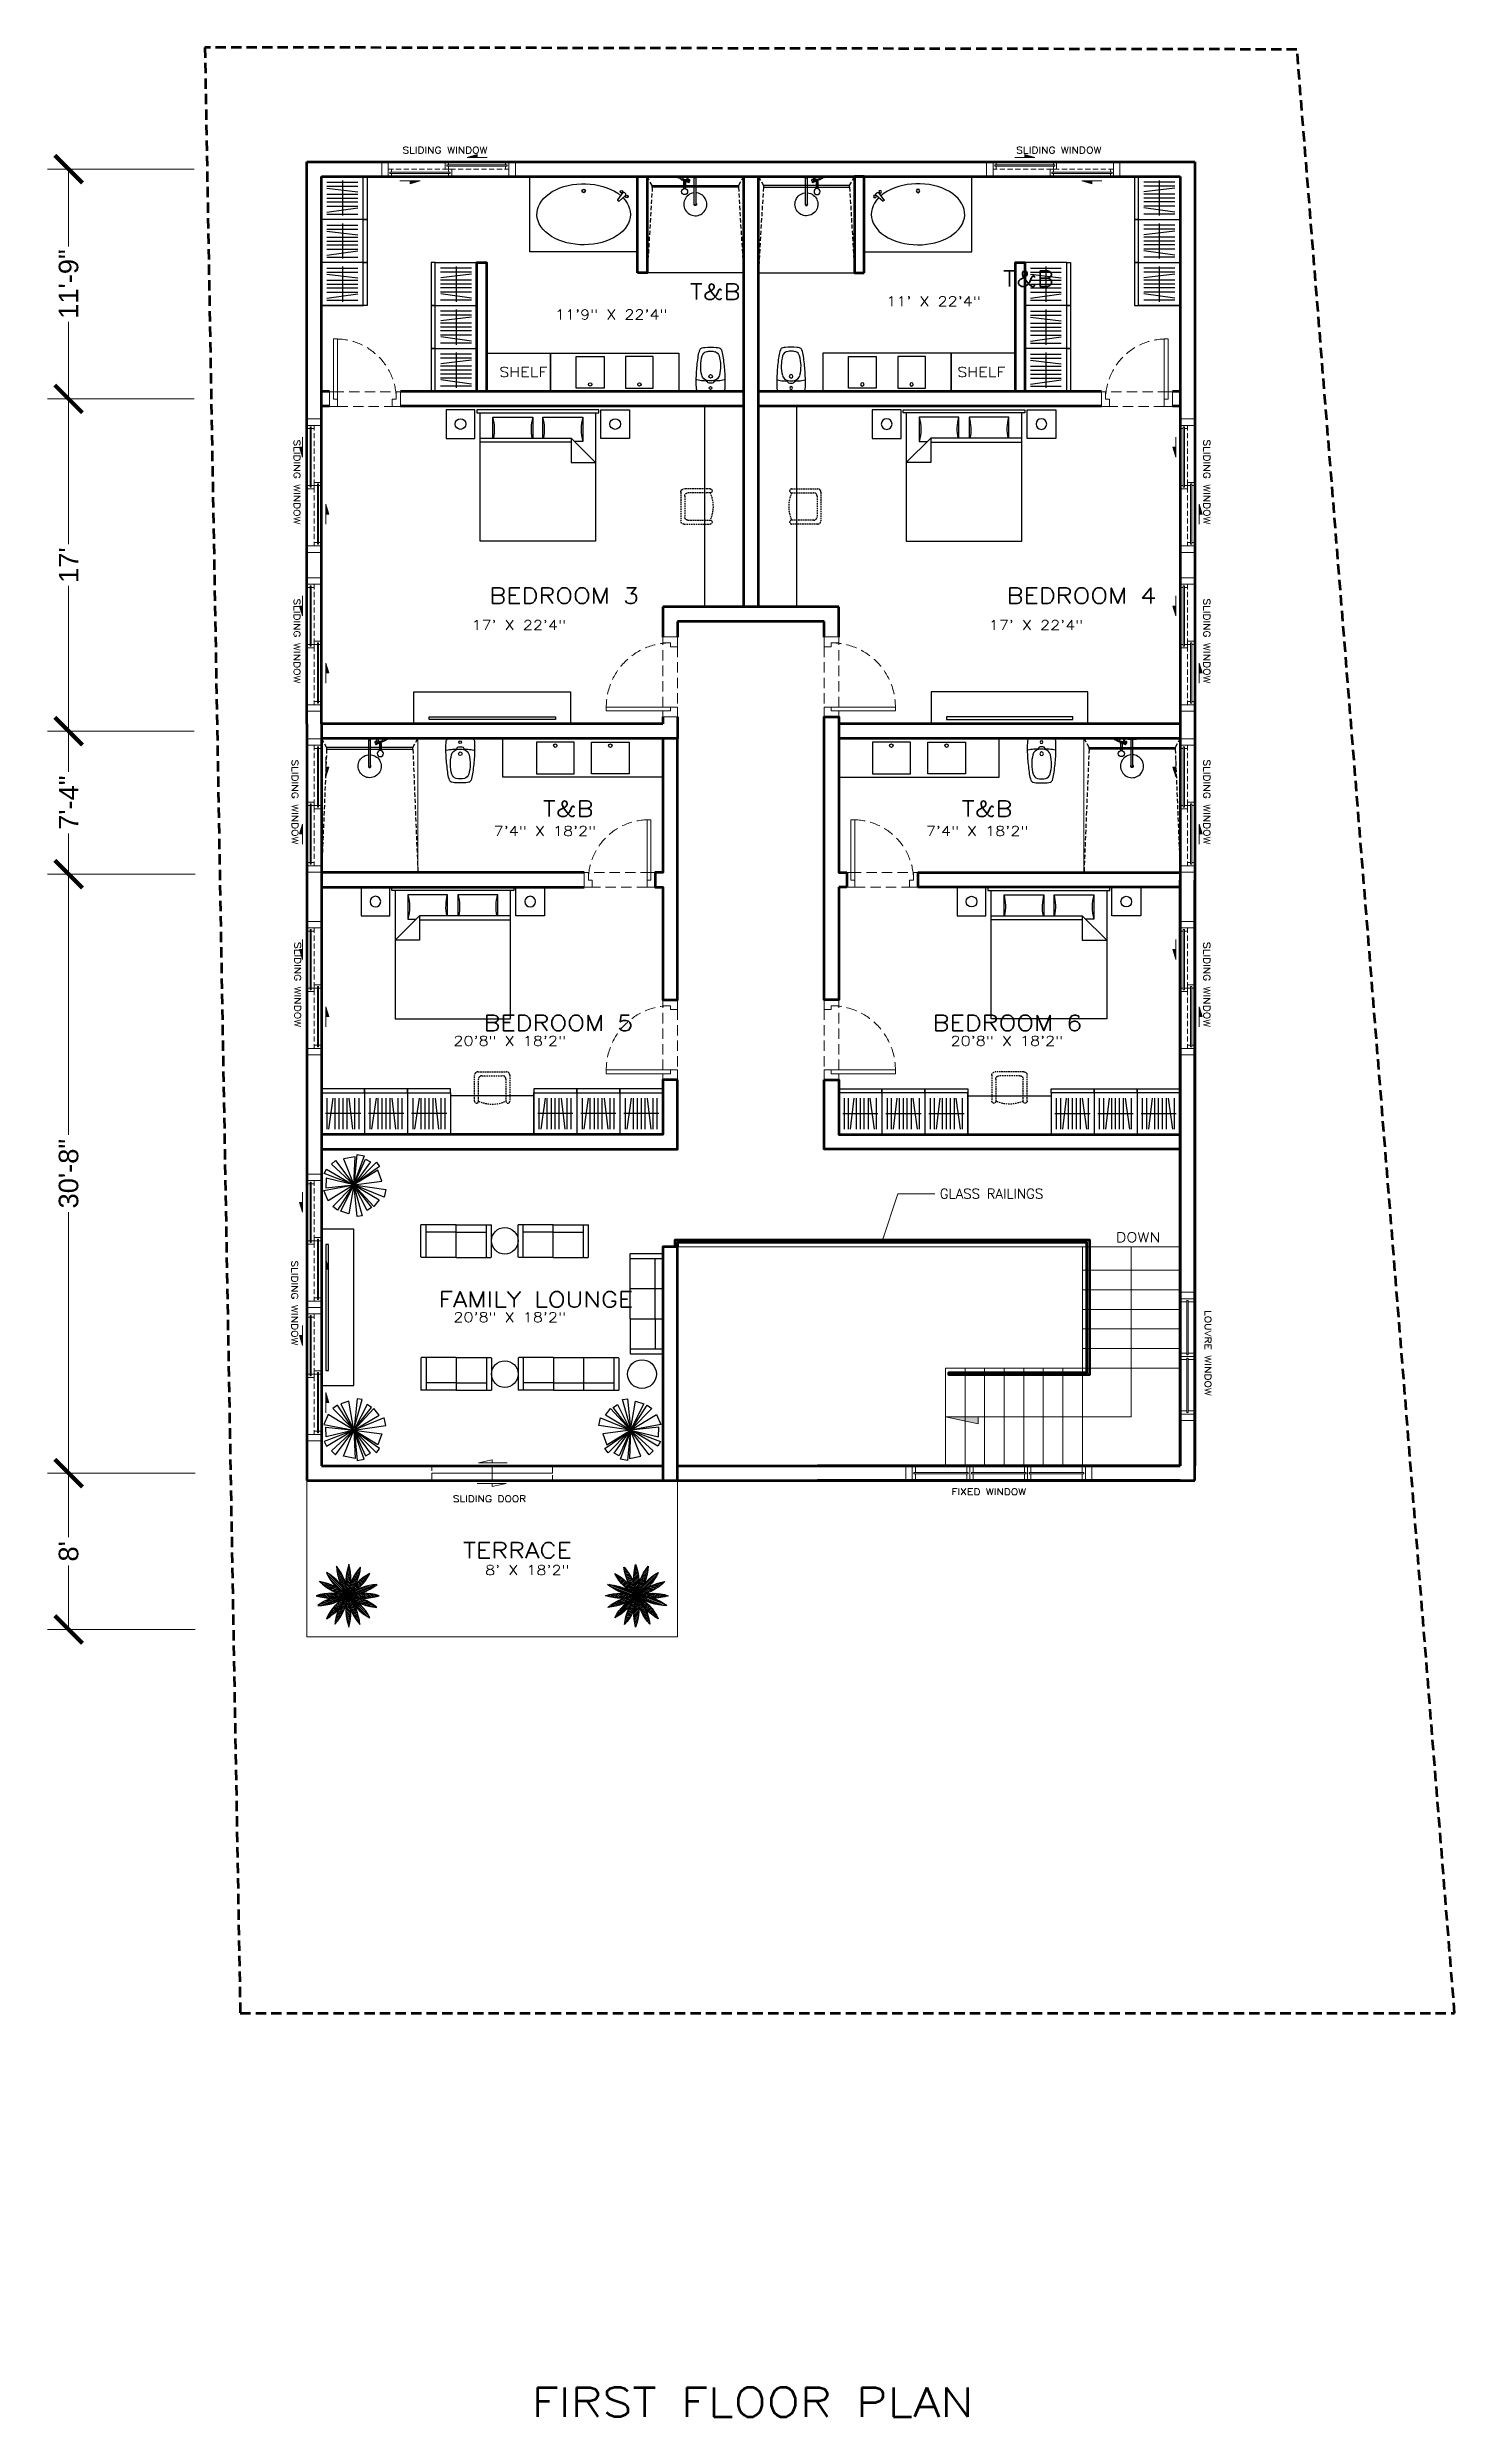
# Model space of a CAD drawing. Header units: millimetres. Extents: x 355 to 3640, y -248 to 1431.
# Drawn here: x 2777 to 3640, y -248 to 1206 of the extents above; entities that cross this region are included whole.
import ezdxf

# ---------------------------------------------------------------- set-up
doc = ezdxf.new("R2010")
doc.units = ezdxf.units.MM
doc.linetypes.add('HIDDEN', pattern=[9.525, 6.35, -3.175])
doc.linetypes.add('HIDDEN2', pattern=[4.7625, 3.175, -1.5875])
doc.layers.get('0').update_dxf_attribs({"plot": 0})
for name, color, linetype, lineweight in [('DIMENSION', 251, 'Continuous', 18), ('DOOR', 1, 'Continuous', 20), ('FLOORING', 33, 'Continuous', 13), ('PERIMETER', 4, 'Continuous', 80), ('RAILINGS', 8, 'Continuous', 70), ('TEXT', 9, 'Continuous', 15), ('WALL', 2, 'Continuous', 70), ('WINDOW', 153, 'Continuous', 20)]:
    doc.layers.add(name, color=color, linetype=linetype, lineweight=lineweight)
for name, color, linetype in [('FIXTURES', 8, 'Continuous'), ('FURNITURE', 8, 'Continuous'), ('PLANTS', 92, 'Continuous')]:
    doc.layers.add(name, color=color, linetype=linetype)
doc.styles.get("Standard").update_dxf_attribs({"font": 'arial.ttf'})
doc.dimstyles.new('ISO-25', dxfattribs={"dimtxt": 12, "dimasz": 17, "dimexe": 13, "dimexo": 20, "dimgap": 3.125, "dimtad": 0, "dimtoh": 1, "dimdec": 0, "dimdsep": 46, "dimlunit": 4, "dimtxsty": 'Standard', "dimblk": 'ARCHTICK', "dimcen": 2.5, "dimclrd": 256, "dimclre": 256, "dimclrt": 256, "dimadec": 0, "dimazin": 0, "dimtfac": 1, "dimtdec": 0, "dimtmove": 0, "dimatfit": 3, "dimldrblk": 'DOT', "dimfxl": 1, "dimlwd": -1, "dimlwe": -1, "dimarcsym": 0})

msp = doc.modelspace()

# ---------------------------------------------------------------- texts
at = {"layer": 'TEXT'}
for s, width, insert, char_height, attachment_point in [('\\pi1.1971;{\\Fromans|c0;\\W1.2;SLIDING WINDOW}', 60.451, (2993.4, 1145.4), 4, 1), ('{\\Fromans|c0;\\W1.2;SLIDING WINDOW}', 60.451, (3423.5, 1145.4), 4, 3), ('{\\Fromans|c0;\\W1.2;T&B}', 179.674, (3394.3, 1069.4), 9.6, 3), ('{\\Fromans|c0;\\W1.2;T&B}', 179.674, (3202.1, 1061.3), 9.6, 3), ('{\\Fromans|c0;\\W1.2;11\' X 22\'4"}', 95.234, (3349.5, 1053.6), 6, 3), ('{\\Fromans|c0;\\W1.2;11\'9" X 22\'4"}', 95.234, (3157.3, 1045.5), 6, 3), ('{\\Fromans|c0;\\W1.2;SHELF}', 35.143, (3083.6, 1010.2), 6, 3), ('\\pi1.7999;{\\Fromans|c0;\\W1.2;SHELF}', 35.143, (3333.2, 1010.2), 6, 1), ('{\\Fromans|c0;\\W1.2;BEDROOM 3}', 179.674, (3139.8, 874.8), 9.6, 3), ('{\\Fromans|c0;\\W1.2;BEDROOM 4}', 179.674, (3457.2, 874.8), 9.6, 3), ('{\\Fromans|c0;\\W1.2;17\' X 22\'4"}', 95.234, (3095, 854.9), 6, 3), ('{\\Fromans|c0;\\W1.2;17\' X 22\'4"}', 95.234, (3412.4, 854.9), 6, 3), ('{\\Fromans|c0;\\W1.2;T&B}', 97.952, (3111.9, 744), 9.6, 3), ('\\pi32.793;{\\Fromans|c0;\\W1.2;T&B}', 97.952, (3305, 744), 9.6, 1), ('{\\Fromans|c0;\\W1.2;7\'4" X 18\'2"}', 95.234, (3113.5, 728.5), 6, 3), ('\\pi12.474;{\\Fromans|c0;\\W1.2;7\'4" X 18\'2"}', 95.234, (3303.3, 728.5), 6, 1), ('{\\Fromans|c0;\\W1.2;BEDROOM 5}', 179.674, (3136.2, 612.5), 9.6, 3), ('\\pi39.368;{\\Fromans|c0;\\W1.2;BEDROOM 6}', 179.674, (3280.6, 612.5), 9.6, 1), ('{\\Fromans|c0;\\W1.2;20\'8" X 18\'2"}', 95.234, (3095, 599.7), 6, 3), ('\\pi9.0456;{\\Fromans|c0;\\W1.2;20\'8" X 18\'2"}', 95.234, (3321.9, 599.7), 6, 1), ('{\\Fromans|c0;\\W1.2;DOWN}', 35.143, (3459.8, 479.2), 6, 3), ('{\\Fromans|c0;\\W1.2;FAMILY LOUNGE}', 179.674, (3136.2, 442.8), 9.6, 3), ('{\\Fromans|c0;\\W1.2;20\'8" X 18\'2"}', 95.234, (3095, 430.1), 6, 3), ('\\pi4.8542;{\\Fromans|c0;\\W1.2;FIXED WINDOW}', 60.451, (3326.7, 322), 4, 1), ('\\pi5.3114;{\\Fromans|c0;\\W1.2;SLIDING DOOR}', 60.451, (3020.2, 317.7), 4, 1), ('{\\Fromans|c0;\\W1.2;TERRACE}', 105.897, (3098.5, 288.8), 9.6, 3), ('{\\Fromans|c0;\\W1.2;8\' X 18\'2"}', 95.234, (3097.2, 274.9), 6, 3), ('\\pi65.346;{\\Fromans|c0;\\W1.2;FIRST FLOOR PLAN}', 434.122, (3008.4, -229.7), 18, 1)]:
    msp.add_mtext_dynamic_manual_height_columns(s, width=width, gutter_width=12.5, heights=[0], dxfattribs=dict(at, insert=insert, char_height=char_height, attachment_point=attachment_point))
at = {"layer": 'TEXT', "char_height": 4, "rotation": 270}
for s, insert, attachment_point in [('\\pi1.1971;{\\Fromans|c0;\\W1.2;SLIDING WINDOW}', (2931.9, 967), 1), ('\\pi1.1971;{\\Fromans|c0;\\W1.2;SLIDING WINDOW}', (3490.2, 967), 1), ('\\pi1.1971;{\\Fromans|c0;\\W1.2;SLIDING WINDOW}', (2931.9, 869.5), 1), ('\\pi1.1971;{\\Fromans|c0;\\W1.2;SLIDING WINDOW}', (3490.2, 869.5), 1), ('\\pi1.1971;{\\Fromans|c0;\\W1.2;SLIDING WINDOW}', (2926.7, 770.6), 7), ('\\pi1.1971;{\\Fromans|c0;\\W1.2;SLIDING WINDOW}', (3490.2, 770.6), 1), ('\\pi1.1971;{\\Fromans|c0;\\W1.2;SLIDING WINDOW}', (2932.3, 658.6), 1), ('\\pi1.1971;{\\Fromans|c0;\\W1.2;SLIDING WINDOW}', (3490.2, 658.6), 1), ('\\pi1.1971;{\\Fromans|c0;\\W1.2;SLIDING WINDOW}', (2930.5, 463.2), 1), ('\\pi1.0828;{\\Fromans|c0;\\W1.2;LOUVRE WINDOW}', (3490.9, 432.6), 1)]:
    msp.add_mtext_dynamic_manual_height_columns(s, width=60.451, gutter_width=12.5, heights=[0], dxfattribs=dict(at, insert=insert, attachment_point=attachment_point))
at = {"layer": 'TEXT', "insert": (3324.3, 502.9), "char_height": 6, "attachment_point": 4}
msp.add_mtext('{\\Fromans|c0;GLASS RAILINGS}', dxfattribs=at)

# ---------------------------------------------------------------- blocks, each defined once
blk = doc.blocks.new('SLIDING DOOR 1 (900mm)')
at = {"layer": 'DOOR'}
for points in [[(-39.7, 5.1), (-76.7, 5.1), (-76.7, 9.7), (-39.7, 9.7)], [(-2.7, 0.7), (-39.7, 0.7), (-39.7, 5.1), (-2.7, 5.1)]]:
    blk.add_lwpolyline(points, close=True, dxfattribs=at)
at = {"layer": 'DOOR', "linetype": 'HIDDEN', "ltscale": 0.5}
for points in [[(-39.7, 0.7), (-76.7, 0.7), (-76.7, 5.1)], [(-39.7, 9.7), (-2.7, 9.7), (-2.7, 5.1)]]:
    blk.add_lwpolyline(points, dxfattribs=at)
at = {"layer": 'FLOORING'}
for points in [[(-48.9, 11.6), (-31.2, 11.6), (-39.7, 13.3), (-39.7, 11.6)], [(-30.5, -1.2), (-48.2, -1.2), (-39.7, -3), (-39.7, -1.2)]]:
    blk.add_lwpolyline(points, dxfattribs=at)
blk = doc.blocks.new('1000mm Hinged Door')
at = {"layer": 'DOOR', "linetype": 'HIDDEN'}
for p, q in [((2.4, 4.7), (41.8, 4.7)), ((39.4, -4.3), (2.4, -4.3))]:
    blk.add_line(p, q, dxfattribs=at)
at = {"layer": 'DOOR'}
blk.add_lwpolyline([(0, 0), (2.4, 0), (2.4, 39.4), (0, 39.4)], close=True, dxfattribs=at)
for points in [[(0, 4.7), (0, 0), (2.4, 0), (2.4, -4.3), (-3.6, -4.3), (-3.6, 4.7), (0, 4.7)], [(41.8, 4.7), (41.8, 0), (39.4, 0), (39.4, -4.3), (45.4, -4.3), (45.4, 4.7), (41.8, 4.7)]]:
    blk.add_lwpolyline(points, dxfattribs=at)
at = {"layer": 'DOOR', "linetype": 'HIDDEN'}
blk.add_arc((2.4, 0), 39.4, 0, 90, dxfattribs=at)
blk = doc.blocks.new('900mm Door')
at = {"layer": 'DOOR', "linetype": 'HIDDEN'}
for p, q in [((0, 4.6), (-38.4, 4.6)), ((-2.4, -4.4), (-36, -4.4))]:
    blk.add_line(p, q, dxfattribs=at)
at = {"layer": 'DOOR'}
blk.add_lwpolyline([(-2.4, 37), (0, 37), (0, 0), (-2.4, 0)], close=True, dxfattribs=at)
for points in [[(-38.4, 4.6), (-38.4, 0), (-36, 0), (-36, -4.4), (-41, -4.4), (-41, 4.6), (-38.4, 4.6)], [(0, 4.6), (0, 0), (-2.4, 0), (-2.4, -4.4), (2.6, -4.4), (2.6, 4.6), (0, 4.6)]]:
    blk.add_lwpolyline(points, dxfattribs=at)
at = {"layer": 'DOOR', "linetype": 'HIDDEN'}
blk.add_arc((-1.4, 0), 37, 91.5487, 180, dxfattribs=at)
blk = doc.blocks.new('BATHROOM SINK')
at = {"layer": 'FIXTURES'}
for points in [[(0, 0), (0, 23.6), (78.7, 23.6), (78.7, 0)], [(15.8, 21.5), (32.8, 21.5), (32.8, 2.1), (15.8, 2.1)], [(63, 21.5), (46, 21.5), (46, 2.1), (63, 2.1)]]:
    blk.add_lwpolyline(points, close=True, dxfattribs=at)
for centre in [(24.3, 4.4), (54.5, 4.4)]:
    blk.add_circle(centre, 1.05, dxfattribs=at)
blk = doc.blocks.new('BIDET-01')
at = {"layer": 'FIXTURES'}
blk.add_line((0.018, -0.107), (-0.018, -0.107), dxfattribs=at)
for centre, radius, start, end in [((0, -2), 2, 85.4587, 94.5413), ((1.566, -0.127), 1.75, 176.8297, 184.339), ((-0.156, -0.031), 0.025, 94.5413, 176.8297), ((2.315, -0.087), 2.5, 183.9491, 188.4725), ((-0.112, -0.391), 0.25, 96.1414, 104.7575), ((0, -1.334), 1.2, 92.806, 96.6395), ((0.348, -0.327), 0.475, 165.6449, 196.0093), ((-0.024, -0.231), 0.091, 101.4455, 165.6449), ((-0.06, -0.116), 0.02, 273.5953, 338.9803), ((0, -0.35), 0.212, 78.5545, 101.4455), ((-0.018, -0.132), 0.025, 90, 158.9763), ((0, -0.196), 0.023, 90, 270), ((0, -0.046), 0.0175, 90, 270), ((0, -0.046), 0.0175, 270, 90), ((0, -0.196), 0.023, 270, 90), ((0.018, -0.132), 0.025, 21.0237, 90), ((0.06, -0.116), 0.02, 201.0197, 266.4047), ((0.024, -0.231), 0.091, 14.3551, 78.5545), ((0, -1.334), 1.2, 83.3605, 87.194), ((-0.348, -0.327), 0.475, 343.9907, 14.3551), ((0.112, -0.391), 0.25, 75.2425, 83.8586), ((0.156, -0.031), 0.025, 3.1703, 85.4587), ((-2.315, -0.087), 2.5, 351.5275, 356.0509), ((-1.566, -0.127), 1.75, 355.661, 3.1703), ((0.287, -0.389), 0.45, 188.4725, 199.0968), ((-0.1, -0.523), 0.04, 199.0968, 258.5866), ((-0.032, -0.436), 0.08, 196.0093, 254.0092), ((-0.05, -0.319), 0.25, 256.4947, 264.6535), ((0, 0.78), 1.35, 266.9077, 273.0923), ((0, -0.325), 0.195, 254.0092, 285.9908), ((0.032, -0.436), 0.08, 285.9908, 343.9907), ((0.05, -0.319), 0.25, 275.3465, 283.5053), ((0.1, -0.523), 0.04, 281.4134, 340.9032), ((-0.287, -0.389), 0.45, 340.9032, 351.5275)]:
    blk.add_arc(centre, radius, start, end, dxfattribs=at)
blk = doc.blocks.new('BAÑERA OVALADA-05')
at = {"layer": 'FIXTURES'}
for p, q in [((0, -1.5), (0, 0)), ((0, 0), (1.05, 0)), ((0.235, -0.17), (0.227, -0.179)), ((0.323, -0.277), (0.228, -0.205)), ((0.341, -0.258), (0.262, -0.169)), ((0.332, -0.276), (0.341, -0.267)), ((1.05, 0), (1.05, -1.5)), ((1.05, -1.5), (0, -1.5))]:
    blk.add_line(p, q, dxfattribs=at)
for centre, radius in [((0.211, -0.224), 0.0187), ((0.211, -0.224), 0.0163), ((0.279, -0.15), 0.0187), ((0.279, -0.15), 0.0163), ((0.2, -0.75), 0.025), ((0.2, -0.75), 0.0213)]:
    blk.add_circle(centre, radius, dxfattribs=at)
for centre, radius, start, end in [((0.24, -0.191), 0.0187, 137.1475, 238.5687), ((0.249, -0.182), 0.0187, 35.7263, 137.1475), ((0.327, -0.273), 0.00628, 227.1475, 322.8581), ((0.336, -0.263), 0.00628, 311.4369, 47.1475)]:
    blk.add_arc(centre, radius, start, end, dxfattribs=at)
at = {"layer": 'FIXTURES', "extrusion": (0, 0, -1)}
blk.add_ellipse((0.525, -0.75), major_axis=(0, 0.65), ratio=0.653846, start_param=-0.575596, end_param=5.628539, dxfattribs=at)
blk = doc.blocks.new('Handheld Shower set pl')
at = {"layer": 'FIXTURES'}
for p, q in [((255, 329), (274, 320)), ((262, 341), (280, 332)), ((274, 320), (277, 318)), ((280, 317), (277, 318)), ((288, 329), (280, 332)), ((280, 332), (283, 331)), ((280, 317), (282, 316)), ((295, 310), (282, 316)), ((308, 319), (288, 329)), ((353, 341), (289, 341)), ((289, 341), (289, 338)), ((289, 338), (308, 338)), ((295, 310), (309, 303)), ((308, 338), (308, 319)), ((308, 338), (334, 338)), ((308, 319), (308, 319)), ((308, 319), (308, 306)), ((308, 306), (309, 303)), ((309, 303), (310, 300)), ((309, 303), (309, 303)), ((310, 300), (312, 297)), ((312, 297), (315, 295)), ((315, 295), (318, 294)), ((318, 294), (321, 293)), ((321, 293), (324, 294)), ((324, 294), (327, 295)), ((327, 295), (330, 297)), ((327, 295), (327, 295)), ((327, 295), (353, 282)), ((330, 297), (332, 300)), ((332, 300), (333, 303)), ((333, 303), (334, 306)), ((334, 338), (334, 307)), ((334, 338), (353, 338)), ((334, 307), (334, 306)), ((356, 296), (334, 307)), ((350, 267), (350, 268)), ((350, 268), (351, 268)), ((350, 267), (350, 158)), ((351, 269), (352, 270)), ((351, 268), (351, 269)), ((352, 270), (353, 270)), ((353, 341), (353, 338)), ((354, 288), (353, 287)), ((353, 287), (353, 286)), ((353, 286), (353, 284)), ((353, 284), (353, 283)), ((353, 283), (353, 282)), ((353, 282), (353, 281)), ((353, 282), (353, 282)), ((353, 281), (354, 280)), ((353, 270), (353, 271)), ((353, 271), (353, 271)), ((353, 271), (353, 271)), ((353, 271), (353, 271)), ((354, 271), (353, 271)), ((353, 263), (353, 271)), ((353, 271), (353, 271)), ((353, 158), (353, 263)), ((354, 296), (356, 296)), ((354, 296), (354, 293)), ((354, 293), (359, 293)), ((355, 290), (354, 289)), ((354, 289), (354, 288)), ((355, 289), (354, 288)), ((354, 288), (354, 287)), ((354, 287), (354, 285)), ((354, 285), (354, 284)), ((354, 284), (355, 284)), ((354, 283), (354, 284)), ((354, 283), (354, 284)), ((354, 283), (354, 283)), ((354, 283), (354, 283)), ((354, 282), (354, 283)), ((354, 283), (354, 282)), ((354, 281), (354, 282)), ((354, 280), (354, 282)), ((354, 282), (354, 282)), ((354, 282), (354, 281)), ((354, 280), (355, 281)), ((354, 280), (354, 280)), ((354, 279), (354, 280)), ((354, 279), (354, 280)), ((354, 280), (354, 280)), ((354, 279), (354, 279)), ((354, 279), (354, 278)), ((354, 278), (354, 278)), ((354, 274), (354, 278)), ((354, 271), (354, 274)), ((354, 274), (354, 274)), ((354, 271), (354, 271)), ((354, 271), (354, 271)), ((354, 271), (354, 271)), ((354, 271), (354, 271)), ((354, 271), (355, 271)), ((354, 271), (354, 271)), ((354, 271), (354, 271)), ((354, 271), (354, 271)), ((354, 271), (354, 271)), ((354, 271), (354, 271)), ((354, 271), (354, 271)), ((354, 271), (354, 271)), ((354, 271), (354, 271)), ((354, 271), (354, 271)), ((356, 291), (355, 290)), ((356, 290), (355, 289)), ((355, 285), (356, 285)), ((355, 284), (355, 285)), ((355, 281), (356, 281)), ((355, 271), (355, 271)), ((355, 271), (356, 271)), ((355, 271), (355, 271)), ((355, 271), (355, 271)), ((355, 271), (355, 271)), ((355, 271), (355, 271)), ((356, 296), (391, 296)), ((357, 292), (356, 291)), ((357, 291), (356, 290)), ((356, 285), (357, 285)), ((356, 281), (357, 281)), ((356, 271), (356, 271)), ((356, 271), (356, 271)), ((356, 271), (356, 271)), ((356, 271), (356, 271)), ((356, 271), (356, 271)), ((357, 271), (356, 271)), ((358, 293), (357, 292)), ((358, 292), (357, 291)), ((357, 291), (357, 291)), ((357, 285), (358, 286)), ((357, 281), (357, 282)), ((357, 282), (358, 282)), ((369, 271), (357, 271)), ((357, 271), (357, 271)), ((357, 271), (357, 271)), ((359, 293), (358, 293)), ((360, 293), (358, 292)), ((358, 286), (359, 286)), ((358, 282), (360, 282)), ((360, 294), (359, 293)), ((359, 293), (359, 293)), ((359, 286), (360, 286)), ((362, 294), (360, 294)), ((361, 293), (360, 293)), ((360, 286), (361, 286)), ((360, 282), (361, 282)), ((362, 293), (361, 293)), ((361, 286), (362, 286)), ((361, 282), (362, 282)), ((363, 294), (362, 294)), ((363, 293), (362, 293)), ((362, 286), (364, 286)), ((362, 282), (363, 282)), ((363, 293), (363, 297)), ((364, 294), (363, 294)), ((364, 293), (363, 293)), ((364, 282), (363, 282)), ((366, 294), (364, 294)), ((365, 293), (364, 293)), ((364, 286), (365, 286)), ((364, 282), (365, 282)), ((367, 293), (365, 293)), ((365, 286), (366, 286)), ((365, 282), (367, 282)), ((375, 10), (365, -11)), ((367, 293), (366, 294)), ((366, 286), (367, 286)), ((368, 293), (367, 293)), ((367, 293), (373, 293)), ((367, 293), (367, 293)), ((368, 292), (367, 293)), ((367, 286), (368, 286)), ((367, 282), (368, 282)), ((369, 292), (368, 293)), ((369, 291), (368, 292)), ((368, 286), (369, 285)), ((368, 282), (369, 282)), ((370, 291), (369, 292)), ((370, 291), (369, 291)), ((369, 285), (370, 285)), ((369, 282), (370, 281)), ((370, 271), (369, 271)), ((369, 271), (369, 271)), ((371, 290), (370, 291)), ((370, 290), (370, 291)), ((371, 289), (370, 290)), ((370, 285), (371, 285)), ((370, 281), (370, 281)), ((370, 281), (371, 281)), ((370, 271), (370, 271)), ((370, 271), (370, 271)), ((370, 271), (371, 271)), ((370, 271), (370, 271)), ((370, 271), (370, 271)), ((370, 271), (370, 271)), ((372, 289), (371, 290)), ((372, 288), (371, 289)), ((371, 285), (371, 284)), ((371, 284), (372, 284)), ((371, 281), (372, 280)), ((371, 271), (371, 271)), ((371, 271), (371, 271)), ((371, 271), (371, 271)), ((371, 271), (371, 271)), ((371, 271), (372, 271)), ((371, 271), (371, 271)), ((373, 288), (372, 289)), ((372, 288), (372, 289)), ((372, 289), (372, 289)), ((373, 288), (372, 288)), ((372, 287), (372, 288)), ((372, 285), (372, 287)), ((373, 284), (372, 285)), ((372, 284), (372, 283)), ((372, 283), (372, 283)), ((372, 283), (373, 283)), ((372, 283), (372, 282)), ((372, 281), (372, 282)), ((372, 282), (372, 282)), ((373, 282), (372, 281)), ((372, 282), (372, 282)), ((372, 282), (373, 282)), ((372, 282), (372, 281)), ((372, 281), (372, 281)), ((372, 279), (373, 280)), ((372, 280), (372, 280)), ((372, 280), (372, 279)), ((373, 279), (372, 279)), ((372, 279), (372, 279)), ((372, 279), (372, 279)), ((372, 278), (373, 278)), ((372, 277), (372, 278)), ((372, 274), (373, 274)), ((372, 271), (372, 271)), ((372, 271), (372, 271)), ((372, 271), (372, 271)), ((372, 271), (372, 271)), ((372, 271), (372, 271)), ((372, 271), (373, 271)), ((372, 271), (372, 271)), ((372, 271), (372, 271)), ((372, 271), (372, 271)), ((372, 271), (373, 271)), ((372, 271), (373, 271)), ((373, 288), (373, 293)), ((373, 287), (373, 288)), ((373, 288), (373, 288)), ((373, 286), (373, 287)), ((373, 284), (373, 286)), ((373, 283), (373, 284)), ((373, 283), (373, 284)), ((373, 282), (373, 283)), ((373, 283), (373, 282)), ((373, 281), (373, 282)), ((373, 282), (373, 280)), ((373, 280), (373, 281)), ((373, 280), (373, 279)), ((373, 278), (373, 279)), ((373, 274), (373, 278)), ((373, 274), (373, 271)), ((373, 271), (373, 271)), ((373, 271), (373, 271)), ((373, 271), (373, 271)), ((373, 271), (373, 271)), ((373, 271), (373, 271)), ((373, 271), (373, 271)), ((373, 271), (373, 271)), ((373, 271), (373, 158)), ((373, 271), (373, 271)), ((373, 271), (373, 271)), ((373, 271), (373, 271)), ((373, 271), (373, 270)), ((373, 271), (376, 271)), ((373, 271), (373, 271)), ((373, 270), (374, 270)), ((374, 270), (375, 269)), ((375, 269), (375, 268)), ((375, 268), (376, 268)), ((388, 28), (375, 10)), ((376, 271), (391, 271)), ((376, 271), (423, 249)), ((376, 268), (376, 267)), ((376, 267), (376, 158)), ((380, 341), (430, 341)), ((380, 340), (380, 336)), ((380, 336), (430, 336)), ((382, 335), (429, 335)), ((403, 46), (388, 28)), ((392, 296), (392, 279)), ((392, 296), (392, 279)), ((392, 296), (392, 271)), ((392, 296), (392, 296)), ((392, 279), (392, 279)), ((392, 279), (392, 278)), ((392, 279), (392, 279)), ((392, 279), (392, 278)), ((392, 279), (392, 279)), ((392, 279), (392, 279)), ((392, 272), (392, 279)), ((392, 272), (392, 278)), ((392, 271), (392, 272)), ((392, 272), (392, 272)), ((392, 272), (392, 272)), ((392, 272), (392, 272)), ((392, 272), (392, 272)), ((392, 272), (392, 272)), ((392, 272), (392, 272)), ((392, 272), (392, 272)), ((392, 272), (392, 272)), ((392, 272), (392, 272)), ((392, 272), (392, 272)), ((393, 271), (392, 271)), ((393, 296), (396, 296)), ((393, 271), (393, 271)), ((393, 271), (393, 271)), ((393, 271), (393, 271)), ((393, 271), (393, 271)), ((393, 271), (393, 271)), ((393, 271), (393, 271)), ((393, 271), (393, 271)), ((393, 271), (393, 271)), ((393, 271), (393, 271)), ((393, 271), (393, 271)), ((393, 271), (393, 271)), ((393, 271), (393, 271)), ((393, 271), (393, 271)), ((393, 271), (393, 271)), ((393, 271), (393, 271)), ((393, 271), (393, 271)), ((393, 271), (409, 271)), ((396, 335), (396, 296)), ((396, 284), (396, 296)), ((396, 283), (396, 284)), ((396, 281), (396, 283)), ((396, 280), (396, 281)), ((397, 279), (396, 280)), ((397, 278), (397, 279)), ((398, 277), (397, 278)), ((399, 276), (398, 277)), ((400, 276), (399, 276)), ((401, 275), (400, 276)), ((402, 275), (401, 275)), ((403, 274), (402, 275)), ((405, 274), (403, 274)), ((421, 60), (403, 46)), ((406, 274), (405, 274)), ((407, 274), (406, 274)), ((408, 275), (407, 274)), ((409, 275), (408, 275)), ((410, 276), (409, 275)), ((409, 271), (417, 271)), ((409, 271), (429, 261)), ((411, 276), (410, 276)), ((412, 277), (411, 276)), ((413, 278), (412, 277)), ((414, 280), (413, 279)), ((413, 279), (413, 278)), ((415, 283), (414, 281)), ((414, 281), (414, 280)), ((415, 296), (415, 335)), ((415, 296), (417, 296)), ((415, 296), (415, 284)), ((415, 284), (415, 283)), ((417, 271), (418, 271)), ((417, 271), (417, 271)), ((417, 271), (417, 271)), ((417, 271), (417, 271)), ((417, 271), (417, 271)), ((417, 271), (417, 271)), ((417, 271), (417, 271)), ((417, 271), (417, 271)), ((418, 296), (418, 279)), ((418, 296), (418, 279)), ((418, 296), (419, 296)), ((418, 272), (418, 279)), ((418, 272), (418, 278)), ((418, 271), (418, 272)), ((418, 272), (418, 272)), ((418, 272), (418, 272)), ((418, 272), (418, 272)), ((418, 272), (418, 272)), ((418, 272), (418, 272)), ((418, 272), (418, 272)), ((418, 272), (418, 272)), ((418, 272), (418, 272)), ((418, 272), (418, 272)), ((418, 272), (419, 272)), ((418, 271), (418, 271)), ((418, 271), (418, 271)), ((418, 271), (418, 271)), ((418, 271), (418, 271)), ((418, 271), (418, 271)), ((419, 296), (443, 296)), ((419, 296), (419, 271)), ((419, 271), (443, 271)), ((440, 73), (421, 60)), ((423, 249), (428, 248)), ((428, 248), (431, 250)), ((433, 258), (429, 261)), ((431, 340), (431, 336)), ((431, 250), (433, 252)), ((433, 255), (433, 258)), ((433, 252), (433, 255)), ((461, 83), (440, 73)), ((444, 272), (444, 295)), ((460, 341), (460, 331)), ((592, 341), (460, 341)), ((460, 331), (506, 331)), ((482, 90), (461, 83)), ((505, 94), (482, 90)), ((511, 94), (505, 94)), ((506, 331), (506, 331)), ((506, 331), (506, 331)), ((506, 331), (506, 331)), ((506, 330), (506, 331)), ((506, 331), (546, 331)), ((507, 330), (506, 330)), ((506, 330), (506, 330)), ((507, 330), (507, 330)), ((507, 330), (507, 330)), ((507, 330), (507, 330)), ((507, 329), (507, 330)), ((507, 320), (507, 329)), ((507, 329), (544, 329)), ((544, 329), (507, 329)), ((507, 329), (507, 329)), ((511, 320), (507, 320)), ((511, 94), (511, 320)), ((539, 320), (511, 320)), ((511, -66), (511, 94)), ((539, 94), (539, 320)), ((544, 320), (539, 320)), ((551, 93), (539, 94)), ((539, -66), (539, 94)), ((544, 330), (544, 329)), ((545, 330), (544, 330)), ((544, 329), (544, 320)), ((544, 329), (544, 329)), ((545, 331), (545, 330)), ((545, 331), (545, 331)), ((546, 331), (545, 331)), ((545, 330), (545, 330)), ((545, 330), (545, 330)), ((545, 330), (545, 330)), ((545, 330), (545, 330)), ((546, 331), (592, 331)), ((546, 331), (546, 331)), ((573, 89), (551, 93)), ((595, 81), (573, 89)), ((592, 331), (592, 341)), ((615, 70), (595, 81)), ((634, 57), (615, 70)), ((651, 42), (634, 57)), ((666, 25), (651, 42)), ((678, 6), (666, 25)), ((688, -15), (678, 6)), ((352, -55), (350, -78)), ((350, -78), (352, -100)), ((357, -32), (352, -55)), ((352, -100), (356, -123)), ((356, -123), (363, -145)), ((365, -11), (357, -32)), ((363, -145), (373, -165)), ((373, -165), (385, -185)), ((385, -185), (400, -202)), ((400, -202), (417, -217)), ((417, -217), (436, -230)), ((436, -230), (456, -241)), ((456, -241), (478, -248)), ((478, -248), (500, -253)), ((500, -253), (523, -255)), ((506, -80), (507, -75)), ((507, -85), (506, -80)), ((507, -75), (509, -70)), ((509, -89), (507, -85)), ((509, -70), (511, -66)), ((512, -93), (509, -89)), ((511, -80), (511, -66)), ((511, -80), (512, -83)), ((512, -83), (513, -87)), ((516, -97), (512, -93)), ((513, -87), (516, -90)), ((516, -90), (518, -92)), ((520, -98), (516, -97)), ((518, -92), (522, -93)), ((525, -99), (520, -98)), ((522, -93), (525, -94)), ((523, -255), (546, -254)), ((525, -94), (529, -93)), ((530, -98), (525, -99)), ((529, -93), (532, -92)), ((535, -97), (530, -98)), ((532, -92), (535, -90)), ((535, -90), (538, -87)), ((539, -93), (535, -97)), ((538, -87), (539, -83)), ((539, -66), (542, -70)), ((539, -80), (539, -66)), ((539, -83), (539, -80)), ((542, -89), (539, -93)), ((542, -70), (544, -75)), ((544, -85), (542, -89)), ((544, -75), (545, -80)), ((545, -80), (544, -85)), ((546, -254), (568, -250)), ((568, -250), (590, -242)), ((590, -242), (611, -233)), ((611, -233), (630, -220)), ((630, -220), (647, -205)), ((647, -205), (663, -188)), ((663, -188), (676, -169)), ((676, -169), (686, -149)), ((686, -149), (694, -127)), ((695, -37), (688, -15)), ((694, -127), (699, -105)), ((699, -59), (695, -37)), ((700, -82), (699, -59)), ((699, -105), (700, -82))]:
    blk.add_line(p, q, dxfattribs=at)
blk.add_lwpolyline([(255, 329), (254, 330), (253, 330), (253, 331), (252, 331), (252, 332), (252, 332), (252, 332), (252, 332), (252, 333), (252, 333), (251, 333), (251, 334), (251, 334), (251, 334), (251, 335), (251, 335), (251, 336), (251, 336), (251, 336), (251, 337), (251, 337), (252, 337), (252, 338), (252, 338), (252, 338), (252, 339), (252, 339), (253, 339), (253, 339), (253, 340), (253, 340), (254, 340), (254, 340), (254, 341), (255, 341), (255, 341), (255, 341), (256, 341), (256, 341), (256, 342), (256, 342), (256, 342), (256, 342), (257, 342), (257, 342), (257, 342), (257, 342), (258, 342), (258, 342), (259, 342), (259, 342), (260, 341), (260, 341), (261, 341), (262, 341), (262, 341)], dxfattribs=at)
blk.add_circle((363, 113), 46.6, dxfattribs=at)
for centre, radius, start, end in [((380, 340), 0.344, 86.4523, 162.0345), ((380, 337), 0.344, 197.9655, 273.5477), ((382, 336), 1.16, 189.8715, 268.521), ((391, 296), 0.512, 11.477, 75.5526), ((391, 272), 0.512, 284.4474, 348.523), ((394, 294), 1.97, 102.3058, 144.97), ((417, 294), 1.97, 35.03, 77.6942), ((419, 296), 0.512, 104.4474, 168.523), ((419, 272), 0.512, 191.477, 255.5526), ((429, 336), 1.16, 271.479, 350.1285), ((430, 340), 0.344, 17.9655, 93.5477), ((430, 337), 0.344, 266.4523, 342.0345), ((443, 295), 1.08, 2.6678, 69.8908), ((443, 272), 1.08, 290.1092, 357.3322)]:
    blk.add_arc(centre, radius, start, end, dxfattribs=at)
blk = doc.blocks.new('3-DOOR WARDROBE')
at = {"layer": 'FURNITURE'}
for p, q in [((25.6, -79.2), (25.6, 0)), ((3.3, -3.4), (22.3, -3.4)), ((3.3, -5.9), (22.3, -5.9)), ((3.3, -7.2), (22.2, -9.4)), ((3.3, -10.8), (22.3, -10.8)), ((3.3, -13.2), (22.3, -13.2)), ((12.8, -2.4), (12.8, -24)), ((25.6, -26.4), (0, -26.4)), ((3.3, -15.6), (22.3, -15.6)), ((3.3, -18.1), (22.3, -18.1)), ((3.3, -21.9), (22.2, -19.2)), ((3.3, -23), (22.3, -23)), ((12.8, -28.8), (12.8, -50.4)), ((3.3, -29.8), (22.3, -29.8)), ((3.3, -32.3), (22.3, -32.3)), ((3.3, -33.6), (22.2, -35.8)), ((3.3, -37.2), (22.3, -37.2)), ((3.3, -39.6), (22.3, -39.6)), ((3.3, -42), (22.3, -42)), ((25.6, -52.8), (0, -52.8)), ((3.3, -44.5), (22.3, -44.5)), ((3.3, -48.3), (22.2, -45.6)), ((3.3, -49.4), (22.3, -49.4)), ((3.3, -56.2), (22.3, -56.2)), ((12.8, -55.2), (12.8, -76.8)), ((3.3, -58.7), (22.3, -58.7)), ((3.3, -60), (22.2, -62.2)), ((3.3, -63.6), (22.3, -63.6)), ((3.3, -66), (22.3, -66)), ((3.3, -68.4), (22.3, -68.4)), ((3.3, -70.9), (22.3, -70.9)), ((3.3, -74.7), (22.2, -72)), ((25.6, -79.2), (0, -79.2)), ((3.3, -75.8), (22.3, -75.8))]:
    blk.add_line(p, q, dxfattribs=at)
blk.add_lwpolyline([(25.6, 0), (0, 0), (0, -79.2), (25.6, -79.2)], close=True, dxfattribs=at)
for points in [[(25.6, 0), (28, 0), (28, -26.4), (25.6, -26.4), (25.6, 0)], [(25.6, -26.4), (28, -26.4), (28, -52.8), (25.6, -52.8), (25.6, -26.4)], [(25.6, -52.8), (28, -52.8), (28, -79.2), (25.6, -79.2), (25.6, -52.8)]]:
    blk.add_lwpolyline(points, dxfattribs=at)
for p in [(25.6, -26.4), (25.6, -52.8), (25.6, -79.2)]:
    blk.add_point(p, dxfattribs=at)
blk = doc.blocks.new('CAMA QUEEN-01')
at = {"layer": 'FURNITURE'}
for p, q in [((0.95, 0), (-0.95, 0)), ((-0.95, 0), (-0.95, -0.05)), ((0.95, -0.05), (0.95, 0)), ((-0.95, -0.05), (0.95, -0.05)), ((-0.9, -2.05), (-0.9, -0.05)), ((-0.9, -0.05), (0.6, -0.05)), ((-0.9, -0.05), (0.9, -0.05)), ((-0.7, -0.116), (-0.08, -0.116)), ((-0.7, -0.446), (-0.7, -0.116)), ((-0.08, -0.116), (-0.08, -0.446)), ((0.08, -0.116), (0.7, -0.116)), ((0.08, -0.446), (0.08, -0.116)), ((0.7, -0.116), (0.7, -0.496)), ((0.9, -0.05), (0.9, -2.05)), ((-0.9, -0.446), (0.52, -0.446)), ((0.52, -0.506), (-0.9, -0.506)), ((0.9, -0.826), (0.52, -0.446)), ((0.52, -0.446), (0.52, -0.826)), ((0.7, -0.496), (0.57, -0.496)), ((0.52, -0.826), (0.9, -0.826)), ((0.9, -2.05), (-0.9, -2.05))]:
    blk.add_line(p, q, dxfattribs=at)
for points in [[(-0.982, 0), (-1.43, 0), (-1.43, -0.448), (-0.982, -0.448)], [(0.982, 0), (1.43, 0), (1.43, -0.448), (0.982, -0.448)]]:
    blk.add_lwpolyline(points, close=True, dxfattribs=at)
for centre in [(-1.206, -0.224), (1.206, -0.224)]:
    blk.add_circle(centre, 0.0832, dxfattribs=at)
for centre, start, end in [((-1.389, -0.306), 348.7047, 15.4154), ((0.609, -0.306), 164.5846, 191.2953), ((-0.609, -0.306), 348.7047, 15.4154), ((1.389, -0.306), 164.5846, 195.4155)]:
    blk.add_arc(centre, 0.715, start, end, dxfattribs=at)
blk = doc.blocks.new('SINGLE CHAIR')
at = {"layer": 'FURNITURE', "linetype": 'HIDDEN2', "ltscale": 0.3}
for points in [[(-18, 10.8), (-2, 10.8, -0.414214), (0, 8.8), (0, -8.8, -0.414214), (-2, -10.8), (-18, -10.8)], [(-18, 8.4), (-4.4, 8.4, -0.414214), (-2.4, 6.4), (-2.4, -6.4, -0.414214), (-4.4, -8.4), (-18, -8.4)]]:
    blk.add_lwpolyline(points, format="xyb", dxfattribs=at)
for centre, radius, start, end in [((0.3, 0), 20.1, 155.3196, 204.6804), ((-18, 9.6), 1.2, 90, 270), ((-18, -9.6), 1.2, 90, 270)]:
    blk.add_arc(centre, radius, start, end, dxfattribs=at)
blk = doc.blocks.new('_ArchTick')
at = {"color": 0, "linetype": 'ByBlock', "const_width": 0.15}
blk.add_lwpolyline([(-0.5, -0.5), (0.5, 0.5)], dxfattribs=at)
blk = doc.blocks.new('*D77')
at = {"layer": 'DIMENSION', "transparency": 16777216}
for p, q in [((2867.5, 699), (2776.8, 699)), ((2789.8, 699), (2789.8, 539)), ((2789.8, 331.4), (2789.8, 491.5)), ((2867.5, 331.4), (2776.8, 331.4))]:
    blk.add_line(p, q, dxfattribs=at)
at = {"layer": 'DIMENSION', "transparency": 16777216, "xscale": 17, "yscale": 17, "zscale": 17}
for p, rotation in [((2789.8, 699), 90), ((2789.8, 331.4), 270)]:
    blk.add_blockref('_ArchTick', p, dxfattribs=dict(at, rotation=rotation))
at = {"layer": 'DIMENSION', "transparency": 16777216, "insert": (2789.8, 515.2), "char_height": 12, "attachment_point": 5, "rotation": 90}
blk.add_mtext('30\'-8"', dxfattribs=at)
blk = doc.blocks.new('_Dot')
at = {"color": 0, "linetype": 'ByBlock', "lineweight": -2}
blk.add_line((-0.5, 0), (-1, 0), dxfattribs=at)
at = {"color": 0, "linetype": 'ByBlock', "const_width": 0.5}
blk.add_lwpolyline([(-0.25, 0, 1), (0.25, 0, 1)], format="xyb", close=True, dxfattribs=at)
blk = doc.blocks.new('*D78')
at = {"layer": 'DIMENSION', "transparency": 16777216}
for p, q in [((2866.9, 786.8), (2776.8, 786.8)), ((2789.8, 786.8), (2789.8, 761.9)), ((2789.8, 699), (2789.8, 723.9)), ((2867.5, 699), (2776.8, 699))]:
    blk.add_line(p, q, dxfattribs=at)
at = {"layer": 'DIMENSION', "transparency": 16777216, "xscale": 17, "yscale": 17, "zscale": 17}
for p, rotation in [((2789.8, 786.8), 90), ((2789.8, 699), 270)]:
    blk.add_blockref('_ArchTick', p, dxfattribs=dict(at, rotation=rotation))
at = {"layer": 'DIMENSION', "transparency": 16777216, "insert": (2789.8, 742.9), "char_height": 12, "attachment_point": 5, "rotation": 90}
blk.add_mtext('7\'-4"', dxfattribs=at)
blk = doc.blocks.new('*D79')
at = {"layer": 'DIMENSION', "transparency": 16777216}
for p, q in [((2866.9, 990.7), (2776.8, 990.7)), ((2789.8, 990.7), (2789.8, 901.5)), ((2789.8, 786.8), (2789.8, 876)), ((2866.9, 786.8), (2776.8, 786.8))]:
    blk.add_line(p, q, dxfattribs=at)
at = {"layer": 'DIMENSION', "transparency": 16777216, "xscale": 17, "yscale": 17, "zscale": 17}
for p, rotation in [((2789.8, 990.7), 90), ((2789.8, 786.8), 270)]:
    blk.add_blockref('_ArchTick', p, dxfattribs=dict(at, rotation=rotation))
at = {"layer": 'DIMENSION', "transparency": 16777216, "insert": (2789.8, 888.7), "char_height": 12, "attachment_point": 5, "rotation": 90}
blk.add_mtext("17'", dxfattribs=at)
blk = doc.blocks.new('*D80')
at = {"layer": 'DIMENSION', "transparency": 16777216}
for p, q in [((2866.9, 1131.7), (2776.8, 1131.7)), ((2789.8, 1131.7), (2789.8, 1084.3)), ((2789.8, 990.7), (2789.8, 1038)), ((2866.9, 990.7), (2776.8, 990.7))]:
    blk.add_line(p, q, dxfattribs=at)
at = {"layer": 'DIMENSION', "transparency": 16777216, "xscale": 17, "yscale": 17, "zscale": 17}
for p, rotation in [((2789.8, 1131.7), 90), ((2789.8, 990.7), 270)]:
    blk.add_blockref('_ArchTick', p, dxfattribs=dict(at, rotation=rotation))
at = {"layer": 'DIMENSION', "transparency": 16777216, "insert": (2789.8, 1061.2), "char_height": 12, "attachment_point": 5, "rotation": 90}
blk.add_mtext('11\'-9"', dxfattribs=at)
blk = doc.blocks.new('*D81')
at = {"layer": 'DIMENSION', "transparency": 16777216}
for p, q in [((2867.5, 331.4), (2776.8, 331.4)), ((2789.8, 331.4), (2789.8, 292.1)), ((2789.8, 235.4), (2789.8, 274.7)), ((2867.5, 235.4), (2776.8, 235.4))]:
    blk.add_line(p, q, dxfattribs=at)
at = {"layer": 'DIMENSION', "transparency": 16777216, "xscale": 17, "yscale": 17, "zscale": 17}
for p, rotation in [((2789.8, 331.4), 90), ((2789.8, 235.4), 270)]:
    blk.add_blockref('_ArchTick', p, dxfattribs=dict(at, rotation=rotation))
at = {"layer": 'DIMENSION', "transparency": 16777216, "insert": (2789.8, 283.4), "char_height": 12, "attachment_point": 5, "rotation": 90}
blk.add_mtext("8'", dxfattribs=at)
blk = doc.blocks.new('1m x 1m Sliding Window')
at = {"layer": 'WINDOW'}
h = blk.add_hatch(color=256, dxfattribs=at)
h.dxf.hatch_style = 1
h.paths.add_polyline_path([(58.4, 11.7), (58.4, 13.5), (52.3, 11.7)])
h = blk.add_hatch(color=256, dxfattribs=at)
h.dxf.hatch_style = 1
h.paths.add_polyline_path([(17.3, -2.7), (17.3, -4.5), (23.4, -2.7)])
at = {"layer": 'WINDOW', "linetype": 'HIDDEN2'}
blk.add_line((3.9, 4.5), (77.9, 4.5), dxfattribs=at)
at = {"layer": 'WINDOW'}
for points in [[(0, 9), (3.9, 9), (3.9, 0), (0, 0)], [(3.9, 9), (77.9, 9), (77.9, 0), (3.9, 0)], [(4.9, 1.9), (4.9, 2.6), (41.9, 2.6), (41.9, 1.9)], [(39.9, 6.4), (39.9, 7.1), (76.9, 7.1), (76.9, 6.4)], [(77.9, 9), (81.9, 9), (81.9, 0), (77.9, 0)]]:
    blk.add_lwpolyline(points, close=True, dxfattribs=at)
for points in [[(3.9, 4.5), (3.9, 0), (5.9, 0), (5.9, 1.9), (4.9, 1.9), (4.9, 2.6), (5.9, 2.6), (5.9, 4.5), (3.9, 4.5)], [(38.9, 9), (38.9, 4.5), (40.9, 4.5), (40.9, 6.4), (39.9, 6.4), (39.9, 7.1), (40.9, 7.1), (40.9, 9), (38.9, 9)], [(42.9, 4.5), (42.9, 0), (40.9, 0), (40.9, 1.9), (41.9, 1.9), (41.9, 2.6), (40.9, 2.6), (40.9, 4.5), (42.9, 4.5)], [(64.6, 11.7), (52.3, 11.7), (58.4, 13.5), (58.4, 11.7)], [(77.9, 9), (77.9, 4.5), (75.9, 4.5), (75.9, 6.4), (76.9, 6.4), (76.9, 7.1), (75.9, 7.1), (75.9, 9), (77.9, 9)], [(11.1, -2.7), (23.4, -2.7), (17.3, -4.5), (17.3, -2.7)]]:
    blk.add_lwpolyline(points, dxfattribs=at)
blk = doc.blocks.new('SOFA A-01')
at = {"layer": 'FURNITURE'}
for p, q in [((-0.99, 0.65), (-1, 0.64)), ((-1, 0.64), (-1, 0)), ((-0.91, 0.65), (-0.99, 0.65)), ((-0.9, 0.64), (-0.91, 0.65)), ((-0.3, 0.65), (-0.9, 0.65)), ((-0.9, 0.64), (-0.9, 0)), ((-0.3, 0.65), (0.3, 0.65)), ((-0.3, 0.64), (-0.3, 0)), ((-0.3, 0.64), (-0.3, 0)), ((0.3, 0.65), (0.9, 0.65)), ((0.3, 0.64), (0.3, 0)), ((0.9, 0.64), (0.91, 0.65)), ((0.9, 0.64), (0.9, 0)), ((0.91, 0.65), (0.99, 0.65)), ((0.99, 0.65), (1, 0.64)), ((1, 0.64), (1, 0)), ((-0.3, 0), (-1, 0)), ((-0.3, 0.15), (-0.9, 0.15)), ((-0.3, 0.15), (0.3, 0.15)), ((-0.3, 0), (0.3, 0)), ((0.3, 0.15), (0.9, 0.15)), ((0.3, 0), (1, 0))]:
    blk.add_line(p, q, dxfattribs=at)
blk = doc.blocks.new('SOFA A-02')
at = {"layer": 'FURNITURE'}
for p, q in [((-0.7, -0.64), (-0.7, 0)), ((0, 0), (-0.7, 0)), ((-0.6, -0.64), (-0.6, 0)), ((0, 0), (0.7, 0)), ((0, -0.64), (0, 0)), ((0, -0.64), (0, 0)), ((0.6, -0.64), (0.6, 0)), ((0.7, -0.64), (0.7, 0)), ((0, -0.15), (-0.6, -0.15)), ((0, -0.15), (0.6, -0.15)), ((-0.69, -0.65), (-0.7, -0.64)), ((-0.61, -0.65), (-0.69, -0.65)), ((-0.6, -0.64), (-0.61, -0.65)), ((0, -0.65), (-0.6, -0.65)), ((0, -0.65), (0.6, -0.65)), ((0.6, -0.64), (0.61, -0.65)), ((0.61, -0.65), (0.69, -0.65)), ((0.69, -0.65), (0.7, -0.64))]:
    blk.add_line(p, q, dxfattribs=at)
blk = doc.blocks.new('tree 34342')
h = blk.add_hatch()
h.set_pattern_fill('ANSI31', color=256, scale=0.025, style=0)
h.set_pattern_definition([(45, (-277.736226, -158.97234), (-0.0561266, 0.0561266), [])])
h.paths.add_polyline_path([(-0.01, 0.04, 0.158219), (-2.01, 0.12, 0.158219)])
h.paths.add_polyline_path([(-1.43, 1.45, 0.158219), (-0.01, 0.04, 0.158219)])
h.paths.add_polyline_path([(-0.01, 2.04, 0.158219), (-0.01, 0.04, 0.158219)])
h.paths.add_polyline_path([(-0.01, 0.04, 0.158219), (1.4, 1.45, 0.158219)])
h.paths.add_polyline_path([(-0.01, 0.04, 0.158219), (1.99, 0.12, 0.158219)])
h.paths.add_polyline_path([(-0.01, 0.04, 0.158219), (1.46, -1.31, 0.158219)])
h.paths.add_polyline_path([(-0.01, 0.04, 0.158219), (-0.01, -1.96, 0.158219)])
h.paths.add_polyline_path([(-0.01, 0.04, 0.158219), (-1.49, -1.31, 0.158219)])
for centre, start, end in [((3.07, 1.04), 162.0185, 197.9815), ((3.07, 1.04), 162.0185, 197.9815), ((-3.09, 1.04), 342.0185, 17.9815), ((-3.09, 1.04), 342.0185, 17.9815), ((-1.14, -3), 69.5856, 105.5486), ((-0.88, 3.16), 249.5856, 285.5486), ((1.33, -2.91), 114.5856, 150.5486), ((-2.83, 1.63), 294.5856, 330.5486), ((1.46, 2.93), 207.0185, 242.9815), ((-2.9, -1.43), 27.0185, 62.9815), ((3.07, -0.96), 162.0185, 197.9815), ((3.07, -0.96), 162.0185, 197.9815), ((2.87, -1.43), 117.0185, 152.9815), ((-1.48, 2.93), 297.0185, 332.9815), ((1.12, -3), 74.4514, 110.4144), ((0.86, 3.16), 254.4514, 290.4144), ((2.81, 1.63), 209.4514, 245.4144), ((-1.36, -2.91), 29.4514, 65.4144), ((-3.09, -0.96), 342.0185, 17.9815), ((-3.09, -0.96), 342.0185, 17.9815)]:
    blk.add_arc(centre, 3.24, start, end)
blk = doc.blocks.new('tree 341642')
for p, xscale, yscale, zscale, rotation in [((-0.001, -0.007), 0.1750000000000138, 0.1750000000000138, 0.1750000000000138, 335.7558265174829), ((-0.007, -0.002), 0.1749999999999829, 0.1749999999999829, 0.1749999999999829, 270)]:
    blk.add_blockref('tree 34342', p, dxfattribs=dict(xscale=xscale, yscale=yscale, zscale=zscale, rotation=rotation))
blk = doc.blocks.new('tree 764')
for p, q in [((-0.192, 0.416), (-0.343, 0.302)), ((0, 0), (-0.192, 0.416)), ((-0.18, 0.464), (-0.065, 0.494)), ((-0.01, 0.037), (-0.18, 0.464)), ((-0.065, 0.494), (-0.01, 0.037)), ((-0.025, 0.457), (0.07, 0.454)), ((0, 0), (-0.025, 0.457)), ((0.07, 0.454), (0, 0)), ((0.238, 0.39), (0, 0)), ((0.014, 0.034), (0.159, 0.494)), ((0.236, 0.457), (0.014, 0.034)), ((0.159, 0.494), (0.236, 0.457)), ((0.377, 0.261), (0.238, 0.39)), ((-0.515, -0.058), (-0.513, 0.027)), ((-0.513, 0.027), (-0.03, -0.001)), ((-0.477, 0.132), (-0.448, 0.219)), ((0, 0), (-0.477, 0.132)), ((0, 0), (-0.451, -0.109)), ((-0.448, 0.219), (0, 0)), ((-0.395, -0.303), (0, 0)), ((-0.385, -0.251), (0, 0)), ((-0.343, 0.302), (0, 0)), ((0, 0), (-0.256, -0.42)), ((0, 0), (0.377, 0.261)), ((0, 0), (0.494, 0.168)), ((0.526, 0.045), (0, 0)), ((0.006, -0.479), (0, 0)), ((0, 0), (0.142, -0.457)), ((0.45, -0.164), (0, 0)), ((0, 0), (0.477, -0.029)), ((0.494, 0.168), (0.526, 0.045)), ((-0.03, -0.001), (-0.515, -0.058)), ((-0.451, -0.109), (-0.385, -0.251)), ((-0.256, -0.42), (-0.395, -0.303)), ((-0.146, -0.468), (-0.007, -0.028)), ((-0.007, -0.028), (-0.054, -0.487)), ((0.278, -0.433), (0.018, -0.026)), ((0.018, -0.026), (0.348, -0.385)), ((0.028, -0.018), (0.422, -0.199)), ((0.379, -0.274), (0.028, -0.018)), ((0.348, -0.385), (0.278, -0.433)), ((0.422, -0.199), (0.379, -0.274)), ((0.477, -0.029), (0.45, -0.164)), ((-0.054, -0.487), (-0.146, -0.468)), ((0.142, -0.457), (0.006, -0.479))]:
    blk.add_line(p, q)
blk = doc.blocks.new('tree532431')
at = {"xscale": 0.9584664536741219, "yscale": 0.9584664536741219, "zscale": 1.916932907348243}
blk.add_blockref('tree 764', (-0.047, 0.017), dxfattribs=at)
blk = doc.blocks.new('2-PANEL LOUVRE WINDOW')
at = {"layer": 'WINDOW'}
for points in [[(3.94, 0), (0, 0), (0, 9), (3.94, 9)], [(3.94, 9), (39.34, 9), (39.34, 0), (3.94, 0)], [(3.94, 9), (5.94, 9), (5.94, 4.9), (4.94, 4.9), (4.94, 4.1), (5.94, 4.1), (5.94, 0), (3.94, 0)], [(4.94, 4.9), (38.34, 4.9), (38.34, 4.1), (4.94, 4.1)], [(39.34, 9), (37.34, 9), (37.34, 4.9), (38.34, 4.9), (38.34, 4.1), (37.34, 4.1), (37.34, 0), (39.34, 0)], [(39.34, 9), (74.74, 9), (74.74, 0), (39.34, 0)], [(39.34, 9), (41.34, 9), (41.34, 4.9), (40.34, 4.9), (40.34, 4.1), (41.34, 4.1), (41.34, 0), (39.34, 0)], [(40.34, 4.9), (73.74, 4.9), (73.74, 4.1), (40.34, 4.1)], [(74.74, 9), (72.74, 9), (72.74, 4.9), (73.74, 4.9), (73.74, 4.1), (72.74, 4.1), (72.74, 0), (74.74, 0)], [(78.68, 0), (74.74, 0), (74.74, 9), (78.68, 9)]]:
    blk.add_lwpolyline(points, close=True, dxfattribs=at)
blk = doc.blocks.new('3-PANEL LOUVRE WINDOW')
at = {"layer": 'WINDOW'}
for points in [[(3.94, 0), (0, 0), (0, 9), (3.94, 9)], [(3.94, 9), (39.34, 9), (39.34, 0), (3.94, 0)], [(3.94, 9), (5.94, 9), (5.94, 4.9), (4.94, 4.9), (4.94, 4.1), (5.94, 4.1), (5.94, 0), (3.94, 0)], [(4.94, 4.9), (38.34, 4.9), (38.34, 4.1), (4.94, 4.1)], [(39.34, 9), (37.34, 9), (37.34, 4.9), (38.34, 4.9), (38.34, 4.1), (37.34, 4.1), (37.34, 0), (39.34, 0)], [(39.34, 9), (74.74, 9), (74.74, 0), (39.34, 0)], [(39.34, 9), (41.34, 9), (41.34, 4.9), (40.34, 4.9), (40.34, 4.1), (41.34, 4.1), (41.34, 0), (39.34, 0)], [(40.34, 4.9), (73.74, 4.9), (73.74, 4.1), (40.34, 4.1)], [(74.74, 9), (72.74, 9), (72.74, 4.9), (73.74, 4.9), (73.74, 4.1), (72.74, 4.1), (72.74, 0), (74.74, 0)], [(74.74, 9), (76.74, 9), (76.74, 4.9), (75.74, 4.9), (75.74, 4.1), (76.74, 4.1), (76.74, 0), (74.74, 0)], [(74.74, 9), (110.14, 9), (110.14, 0), (74.74, 0)], [(75.74, 4.9), (109.14, 4.9), (109.14, 4.1), (75.74, 4.1)], [(110.14, 9), (108.14, 9), (108.14, 4.9), (109.14, 4.9), (109.14, 4.1), (108.14, 4.1), (108.14, 0), (110.14, 0)], [(114.08, 0), (110.14, 0), (110.14, 9), (114.08, 9)]]:
    blk.add_lwpolyline(points, close=True, dxfattribs=at)

# ---------------------------------------------------------------- dimensions: what is measured, and where the dimension line sits
at = {"layer": 'DIMENSION'}
for base, p1, p2, picture, middle in [((2789.8, 1131.7), (2886.9, 990.7), (2886.9, 1131.7), '*D80', (2789.8, 1061.2)), ((2789.8, 990.7), (2886.9, 786.8), (2886.9, 990.7), '*D79', (2789.8, 888.7)), ((2789.8, 786.8), (2887.5, 699), (2886.9, 786.8), '*D78', (2789.8, 742.9)), ((2789.8, 699), (2887.5, 331.4), (2887.5, 699), '*D77', (2789.8, 515.2)), ((2789.8, 235.4), (2887.5, 331.4), (2887.5, 235.4), '*D81', (2789.8, 283.4))]:
    dim = msp.add_linear_dim(base=base, p1=p1, p2=p2, angle=90, dimstyle='ISO-25', dxfattribs=at)
    dim.commit()
    dim.dimension.update_dxf_attribs({"geometry": picture, "text_midpoint": middle})

# ---------------------------------------------------------------- hatches: boundary and pattern name
at = {"layer": 'TEXT'}
h = msp.add_hatch(color=256, dxfattribs=at)
h.dxf.hatch_style = 1
h.paths.add_polyline_path([(3347.8, 365.9), (3339.8, 365.9), (3339.8, 363.3), (3347.8, 361.6)])
h.paths.add_polyline_path([(3339.8, 365.9), (3327.8, 365.9), (3339.8, 363.3)])

# ---------------------------------------------------------------- linework, layer by layer
at = {"layer": 'FIXTURES', "linetype": 'HIDDEN2', "ltscale": 0.8}
for p, q in [((3147.9, 1121.6), (3144.8, 1127.2)), ((3147.9, 1120.6), (3144.8, 1068.1)), ((3203.9, 1127.2), (3200.8, 1121.6)), ((3200.8, 1120.6), (3203.9, 1068.1)), ((3213, 1127.2), (3216.1, 1121.6)), ((3216.1, 1120.6), (3213, 1068.1)), ((3269, 1121.6), (3272, 1127.2)), ((3269, 1120.6), (3272, 1068.1)), ((2945, 782.3), (2948.1, 776.7)), ((2948.1, 775.7), (2945, 700)), ((3001, 776.7), (3004.1, 782.3)), ((3001, 775.7), (3004.1, 700)), ((3415.9, 776.7), (3412.8, 782.3)), ((3415.9, 775.7), (3412.8, 700)), ((3471.8, 782.3), (3468.8, 776.7)), ((3468.8, 775.7), (3471.8, 700))]:
    msp.add_line(p, q, dxfattribs=at)
at = {"layer": 'FIXTURES'}
for points in [[(3203.9, 1127.2), (3203.9, 1068.1), (3144.8, 1068.1), (3144.8, 1127.2)], [(3147.9, 1121.6), (3200.8, 1121.6), (3200.8, 1120.6), (3147.9, 1120.6)], [(3213, 1127.2), (3213, 1068.1), (3272, 1068.1), (3272, 1127.2)], [(3269, 1121.6), (3216.1, 1121.6), (3216.1, 1120.6), (3269, 1120.6)], [(3001, 776.7), (2948.1, 776.7), (2948.1, 775.7), (3001, 775.7)], [(3154.4, 782.3), (3154.4, 758.6), (3056.2, 758.6), (3056.2, 782.3)], [(3076.8, 760.7), (3100, 760.7), (3100, 780.1), (3076.8, 780.1)], [(3133.8, 760.7), (3110.6, 760.7), (3110.6, 780.1), (3133.8, 780.1)], [(3262.4, 782.3), (3262.4, 758.6), (3360.7, 758.6), (3360.7, 782.3)], [(3283, 760.7), (3306.3, 760.7), (3306.3, 780.1), (3283, 780.1)], [(3340.1, 760.7), (3316.9, 760.7), (3316.9, 780.1), (3340.1, 780.1)], [(3415.9, 776.7), (3468.8, 776.7), (3468.8, 775.7), (3415.9, 775.7)]]:
    msp.add_lwpolyline(points, close=True, dxfattribs=at)
for points in [[(3085.5, 1018.8), (3085.5, 995.2), (3046.2, 995.2), (3046.2, 1018.8), (3085.5, 1018.8)], [(3331.3, 1018.8), (3331.3, 995.2), (3370.7, 995.2), (3370.7, 1018.8), (3331.3, 1018.8)]]:
    msp.add_lwpolyline(points, dxfattribs=at)
for centre in [(3088.4, 777.9), (3122.2, 777.9), (3294.6, 777.9), (3328.5, 777.9)]:
    msp.add_circle(centre, 1.05, dxfattribs=at)
at = {"layer": 'FLOORING'}
for p, q in [((3471.8, 1127.2), (2945, 1127.2)), ((3471.8, 470.3), (3163.4, 470.3)), ((3411.8, 455.9), (3471.8, 455.9)), ((3411.8, 443.9), (3471.8, 443.9)), ((3411.8, 431.9), (3471.8, 431.9)), ((3411.8, 419.9), (3471.8, 419.9)), ((3411.8, 407.9), (3471.8, 407.9)), ((3327.8, 335.9), (3327.8, 395.9)), ((3339.8, 335.9), (3339.8, 395.9)), ((3351.8, 335.9), (3351.8, 395.9)), ((3363.8, 335.9), (3363.8, 395.9)), ((3375.8, 335.9), (3375.8, 395.9)), ((3387.8, 335.9), (3387.8, 395.9)), ((3399.8, 335.9), (3399.8, 395.9)), ((3471.8, 395.9), (3411.8, 395.9)), ((3411.8, 395.9), (3411.8, 335.9))]:
    msp.add_line(p, q, dxfattribs=at)
for points in [[(2945, 782.3), (2945, 700), (3004.1, 700), (3004.1, 782.3)], [(3471.8, 782.3), (3471.8, 700), (3412.8, 700), (3412.8, 782.3)]]:
    msp.add_lwpolyline(points, close=True, dxfattribs=at)
for points in [[(3411.8, 470.3), (3411.8, 395.9), (3327.8, 395.9)], [(2936, 326.9), (2936, 230.9), (3163.4, 230.9), (3163.4, 326.9)]]:
    msp.add_lwpolyline(points, dxfattribs=at)
at = {"layer": 'FURNITURE'}
for points in [[(3180.2, 986.2), (3203.9, 986.2), (3203.9, 863.2), (3180.2, 863.2)], [(3236.6, 986.2), (3213, 986.2), (3213, 863.2), (3236.6, 863.2)], [(3001.7, 791.3), (3001.7, 810.9), (3037.7, 810.9), (3073.7, 810.9), (3097.7, 810.9), (3097.7, 791.3)], [(3415.1, 791.3), (3415.1, 810.9), (3379.1, 810.9), (3343.1, 810.9), (3319.1, 810.9), (3319.1, 791.3)], [(3088.5, 794), (3011, 794), (3011, 795.5), (3088.5, 795.5)], [(3328.4, 794), (3405.9, 794), (3405.9, 795.5), (3328.4, 795.5)], [(3024.2, 562.9), (3024.2, 539.3), (3075.2, 539.3), (3075.2, 562.9)], [(3392.6, 562.9), (3392.6, 539.3), (3341.6, 539.3), (3341.6, 562.9)], [(2945, 385.1), (2964.7, 385.1), (2964.7, 457.1), (2964.7, 481.1), (2945, 481.1)], [(2947.7, 471.8), (2947.7, 394.3), (2949.2, 394.3), (2949.2, 471.8)]]:
    msp.add_lwpolyline(points, close=True, dxfattribs=at)
for centre, radius in [((3057.4, 474), 8.18), ((3057.4, 392.2), 8.18), ((3141.6, 392.2), 8.82)]:
    msp.add_circle(centre, radius, dxfattribs=at)
at = {"layer": 'PERIMETER', "color": 252, "linetype": 'HIDDEN'}
msp.add_lwpolyline([(2873.4, 1206.5), (2895.1, -0.1), (3640.2, -0.1), (3543.5, 1205.2)], close=True, dxfattribs=at)
at = {"layer": 'RAILINGS'}
msp.add_lwpolyline([(3162, 470.3), (3162, 474.5), (3416.1, 474.5), (3416.1, 391.7), (3329.8, 391.7), (3329.8, 393.1), (3414.6, 393.1), (3414.6, 473), (3163.4, 473), (3163.4, 470.3)], close=True, dxfattribs=at)
at = {"layer": 'TEXT'}
msp.add_lwpolyline([(3441.8, 470.3), (3441.8, 365.9), (3327.8, 365.9), (3347.8, 361.6), (3347.8, 365.9)], dxfattribs=at)
at = {"layer": 'WALL'}
for p, q in [((2936, 995.2), (2936, 1136.2)), ((2936, 1136.2), (3480.8, 1136.2)), ((3480.8, 1136.2), (3480.8, 995.2)), ((2945, 995.2), (2945, 1127.2)), ((2945, 1127.2), (3471.8, 1127.2)), ((3203.9, 1127.2), (3203.9, 863.2)), ((3212.9, 1127.2), (3212.9, 863.2)), ((3471.8, 1127.2), (3471.8, 995.2)), ((2936, 791.3), (2936, 995.2)), ((2945, 791.3), (2945, 995.2)), ((2949.8, 995.2), (2945, 995.2)), ((3203.9, 995.2), (2993.4, 995.2)), ((3423.5, 995.2), (3212.9, 995.2)), ((3471.8, 995.2), (3467.1, 995.2)), ((3471.8, 995.2), (3471.8, 791.3)), ((3480.8, 995.2), (3480.8, 791.3)), ((2949.8, 986.2), (2945, 986.2)), ((3203.9, 986.2), (2993.4, 986.2)), ((3423.5, 986.2), (3212.9, 986.2)), ((3471.8, 986.2), (3467.1, 986.2)), ((3262.4, 863.2), (3154.4, 863.2)), ((3154.4, 863.2), (3154.4, 844.5)), ((3262.4, 844.5), (3262.4, 863.2)), ((3253.4, 854.2), (3163.4, 854.2)), ((3163.4, 854.2), (3163.4, 844.5)), ((3253.4, 844.5), (3253.4, 854.2)), ((2936, 791.3), (2936, 326.9)), ((3154.4, 791.3), (2945, 791.3)), ((2945, 791.3), (2945, 335.9)), ((3154.4, 795.6), (3154.4, 791.3)), ((3163.4, 795.6), (3163.4, 782.3)), ((3471.8, 791.3), (3262.4, 791.3)), ((3471.8, 791.3), (3471.8, 695.3)), ((3480.8, 791.3), (3480.8, 695.3)), ((3163.4, 782.3), (2945, 782.3)), ((3471.8, 782.3), (3262.4, 782.3)), ((3267.2, 700), (3267.2, 691)), ((3310.8, 700), (3310.8, 691)), ((3471.8, 695.3), (3471.8, 539.3)), ((3471.8, 335.9), (3471.8, 695.3)), ((3480.8, 695.3), (3480.8, 539.3)), ((3480.8, 326.9), (3480.8, 695.3)), ((3471.8, 539.3), (3471.8, 335.9)), ((3480.8, 539.3), (3480.8, 335.9)), ((2945, 335.9), (3015, 335.9)), ((2945, 335.9), (3154.4, 335.9)), ((3088.2, 335.9), (3154.4, 335.9)), ((3154.4, 335.9), (3154.4, 335.9)), ((3163.4, 335.9), (3471.8, 335.9)), ((3262.4, 335.9), (3249.2, 335.9)), ((3471.8, 335.9), (3262.4, 335.9)), ((3471.8, 335.9), (3471.8, 335.9)), ((3480.8, 335.9), (3480.8, 335.9)), ((2936, 326.9), (3154.4, 326.9)), ((2945, 326.9), (3015, 326.9)), ((3088.2, 326.9), (3154.4, 326.9)), ((3154.4, 326.9), (3154.4, 326.9)), ((3163.4, 326.9), (3480.8, 326.9)), ((3262.4, 326.9), (3249.2, 326.9)), ((3471.8, 326.9), (3262.4, 326.9))]:
    msp.add_line(p, q, dxfattribs=at)
for points in [[(3138.9, 1068.1), (3138.9, 1127.2), (3144.8, 1127.2), (3144.8, 1068.1)], [(3277.9, 1068.1), (3277.9, 1127.2), (3272, 1127.2), (3272, 1068.1)], [(3040.3, 995.2), (3040.3, 1074.4), (3046.2, 1074.4), (3046.2, 995.2)], [(3370.7, 995.2), (3370.7, 1074.4), (3376.6, 1074.4), (3376.6, 995.2)], [(3154.4, 782.3), (3154.4, 700), (3149.7, 700), (3149.7, 691), (3154.4, 691), (3154.4, 621.9), (3163.4, 621.9), (3163.4, 782.3)], [(3163.4, 572.9), (3154.4, 572.9), (3154.4, 539.3), (2945, 539.3), (2945, 530.3), (3163.4, 530.3)], [(3253.4, 572.9), (3262.4, 572.9), (3262.4, 539.3), (3471.8, 539.3), (3471.8, 530.3), (3253.4, 530.3)], [(3163.4, 470.3), (3154.4, 470.3), (3154.4, 326.9), (3163.4, 326.9)]]:
    msp.add_lwpolyline(points, close=True, dxfattribs=at)
for points in [[(3253.4, 691), (3253.4, 795.6), (3262.4, 795.6), (3262.4, 700), (3267.2, 700)], [(3106.1, 700), (2945, 700), (2945, 691), (3106.1, 691)], [(3310.8, 700), (3471.8, 700), (3471.8, 691), (3310.8, 691)], [(3262.4, 691), (3262.4, 621.9), (3253.4, 621.9), (3253.4, 691)], [(3267.2, 691), (3262.4, 691)]]:
    msp.add_lwpolyline(points, dxfattribs=at)

# ---------------------------------------------------------------- block references
at = {"layer": 'DOOR', "xscale": -1}
for name, p in [('900mm Door', (2952.4, 990.5)), ('900mm Door', (3269.8, 695.4)), ('SLIDING DOOR 1 (900mm)', (3010, 326.2))]:
    msp.add_blockref(name, p, dxfattribs=at)
at = {"layer": 'DOOR'}
for p in [(3464.5, 990.5), (3147.1, 695.4)]:
    msp.add_blockref('900mm Door', p, dxfattribs=at)
at = {"layer": 'DOOR', "rotation": 90.00000000000001}
for p in [(3159.1, 799.2), (3159.1, 576.5)]:
    msp.add_blockref('1000mm Hinged Door', p, dxfattribs=at)
at = {"layer": 'DOOR', "xscale": -1, "rotation": 270}
for p in [(3257.7, 799.2), (3257.7, 576.5)]:
    msp.add_blockref('1000mm Hinged Door', p, dxfattribs=at)
at = {"layer": 'FIXTURES'}
for name, p in [('3-DOOR WARDROBE', (2945, 1127.2)), ('3-DOOR WARDROBE', (3376.6, 1074.4)), ('BATHROOM SINK', (3085.5, 995.2))]:
    msp.add_blockref(name, p, dxfattribs=at)
for name, p, xscale, yscale, zscale, rotation in [('BAÑERA OVALADA-05', (3138.9, 1127.2), 44.10399999999996, 44.10399999999996, 44.10399999999996, 270), ('BAÑERA OVALADA-05', (3277.9, 1127.2), -44.10399999999996, 44.10399999999996, 44.10399999999996, 90), ('BIDET-01', (3183.7, 995.2), -47.80341308818733, 47.80341308818733, 47.80341308818733, 180), ('BIDET-01', (3233.1, 995.2), 47.80341308818733, 47.80341308818733, 47.80341308818733, 180)]:
    msp.add_blockref(name, p, dxfattribs=dict(at, xscale=xscale, yscale=yscale, zscale=zscale, rotation=rotation))
for name, p, xscale, yscale, zscale in [('Handheld Shower set pl', (3153.1, 1113.4), 0.04032907193681998, 0.04032907193681998, 0.04032907193681998), ('Handheld Shower set pl', (3263.7, 1113.4), -0.04032907193681998, 0.04032907193681998, 0.04032907193681998), ('Handheld Shower set pl', (2995.7, 768.5), -0.04032907193681998, 0.04032907193681998, 0.04032907193681998), ('BIDET-01', (3030.1, 782.3), -47.80341308818733, 47.80341308818733, 47.80341308818733), ('BIDET-01', (3386.8, 782.3), 47.80341308818733, 47.80341308818733, 47.80341308818733), ('Handheld Shower set pl', (3421.1, 768.5), 0.04032907193681998, 0.04032907193681998, 0.04032907193681998)]:
    msp.add_blockref(name, p, dxfattribs=dict(at, xscale=xscale, yscale=yscale, zscale=zscale))
at = {"layer": 'FIXTURES', "xscale": -1}
for name, p in [('3-DOOR WARDROBE', (3471.8, 1127.2)), ('3-DOOR WARDROBE', (3040.3, 1074.4)), ('BATHROOM SINK', (3331.3, 995.2))]:
    msp.add_blockref(name, p, dxfattribs=at)
at = {"layer": 'FURNITURE'}
for name, p, xscale, yscale, zscale in [('CAMA QUEEN-01', (3077.7, 984.1), 39.35999999998729, 39.35999999998729, 39.35999999998729), ('CAMA QUEEN-01', (3339.2, 984.1), -39.35999999998729, 39.35999999998729, 39.35999999998729), ('CAMA QUEEN-01', (3025.5, 691), -39.35999999998729, 39.35999999998729, 39.35999999998729), ('CAMA QUEEN-01', (3391.3, 691), 39.35999999998729, 39.35999999998729, 39.35999999998729), ('SOFA A-02', (3027.6, 483.9), 30.85714285787305, 30.85714285787305, 30.85714285787305), ('SOFA A-02', (3087.2, 483.9), 30.85714285787305, 30.85714285787305, 30.85714285787305), ('SOFA A-01', (3096.5, 382.3), 30.85714285787305, 30.85714285787305, 30.85714285787305)]:
    msp.add_blockref(name, p, dxfattribs=dict(at, xscale=xscale, yscale=yscale, zscale=zscale))
at = {"layer": 'FURNITURE', "xscale": -1}
msp.add_blockref('SINGLE CHAIR', (3165.4, 924.7), dxfattribs=at)
at = {"layer": 'FURNITURE'}
msp.add_blockref('SINGLE CHAIR', (3251.4, 924.7), dxfattribs=at)
at = {"layer": 'FURNITURE', "xscale": -1, "rotation": 270}
for name, p in [('3-DOOR WARDROBE', (3024.2, 539.3)), ('3-DOOR WARDROBE', (3154.4, 539.3)), ('SINGLE CHAIR', (3367.1, 577.7))]:
    msp.add_blockref(name, p, dxfattribs=at)
at = {"layer": 'FURNITURE'}
for name, p, rotation in [('SINGLE CHAIR', (3049.7, 577.7), 90.00000000000001), ('3-DOOR WARDROBE', (3262.4, 539.3), 90), ('3-DOOR WARDROBE', (3392.6, 539.3), 90)]:
    msp.add_blockref(name, p, dxfattribs=dict(at, rotation=rotation))
at = {"layer": 'FURNITURE', "yscale": 30.85714285787305, "zscale": 30.85714285787305}
for name, p, xscale, rotation in [('SOFA A-01', (3154.4, 435.4), 30.85714285787305, 90), ('SOFA A-02', (3027.6, 382.3), -30.85714285787305, 180)]:
    msp.add_blockref(name, p, dxfattribs=dict(at, xscale=xscale, rotation=rotation))
at = {"layer": 'PLANTS'}
for p, xscale, yscale, zscale, rotation in [((2966.2, 506.9), 39.37007874015748, 39.37007874015748, 39.37007874015748, 332.9329722649334), ((2966.2, 359.2), -39.37007874015748, 39.37007874015748, 39.37007874015748, 207.0670277350665), ((3133.3, 359.2), 39.37007874015747, 39.37007874015747, 39.37007874015747, 152.9329722649335)]:
    msp.add_blockref('tree532431', p, dxfattribs=dict(at, xscale=xscale, yscale=yscale, zscale=zscale, rotation=rotation))
at = {"layer": 'PLANTS', "yscale": 55.02359997578083, "zscale": 55.02359997578083}
for p, xscale in [((2961, 256.2), 55.02359997578083), ((3138.5, 256.2), -55.02359997578083)]:
    msp.add_blockref('tree 341642', p, dxfattribs=dict(at, xscale=xscale))
at = {"layer": 'WALL', "rotation": 270}
msp.add_blockref('2-PANEL LOUVRE WINDOW', (3471.8, 442.4), dxfattribs=at)
at = {"layer": 'WINDOW'}
for name, p in [('1m x 1m Sliding Window', (2982, 1127.2)), ('3-PANEL LOUVRE WINDOW', (3303.5, 326.9))]:
    msp.add_blockref(name, p, dxfattribs=at)
at = {"layer": 'WINDOW', "xscale": -1}
msp.add_blockref('1m x 1m Sliding Window', (3434.9, 1127.2), dxfattribs=at)
at = {"layer": 'WINDOW', "rotation": 270}
for p in [(2936, 978.4), (3471.8, 978.4), (2936, 880.9), (3471.8, 880.9), (3471.8, 782.1), (2936, 670), (3471.8, 670), (2936, 514.9), (2936, 433.1)]:
    msp.add_blockref('1m x 1m Sliding Window', p, dxfattribs=at)
at = {"layer": 'WINDOW', "xscale": -1, "rotation": 90}
msp.add_blockref('1m x 1m Sliding Window', (2945, 782.1), dxfattribs=at)

msp.set_redraw_order([(e.dxf.handle, doc.entitydb.next_handle()) for e in msp.query("TEXT MTEXT ATTDEF DIMENSION ARC_DIMENSION")])  # texts and dimensions are drawn at this point

# ---------------------------------------------------------------- leaders
at = {"layer": 'TEXT', "annotation_type": 0, "has_hookline": 1, "hookline_direction": 0, "text_width": 70.3}
msp.add_leader([(3289, 473.7), (3298.5, 502.9), (3321.2, 502.9)], dimstyle='ISO-25', override={"dimasz": 3, "dimldrblk": 'Dot'}, dxfattribs=at)

doc.saveas('drawing.dxf')
